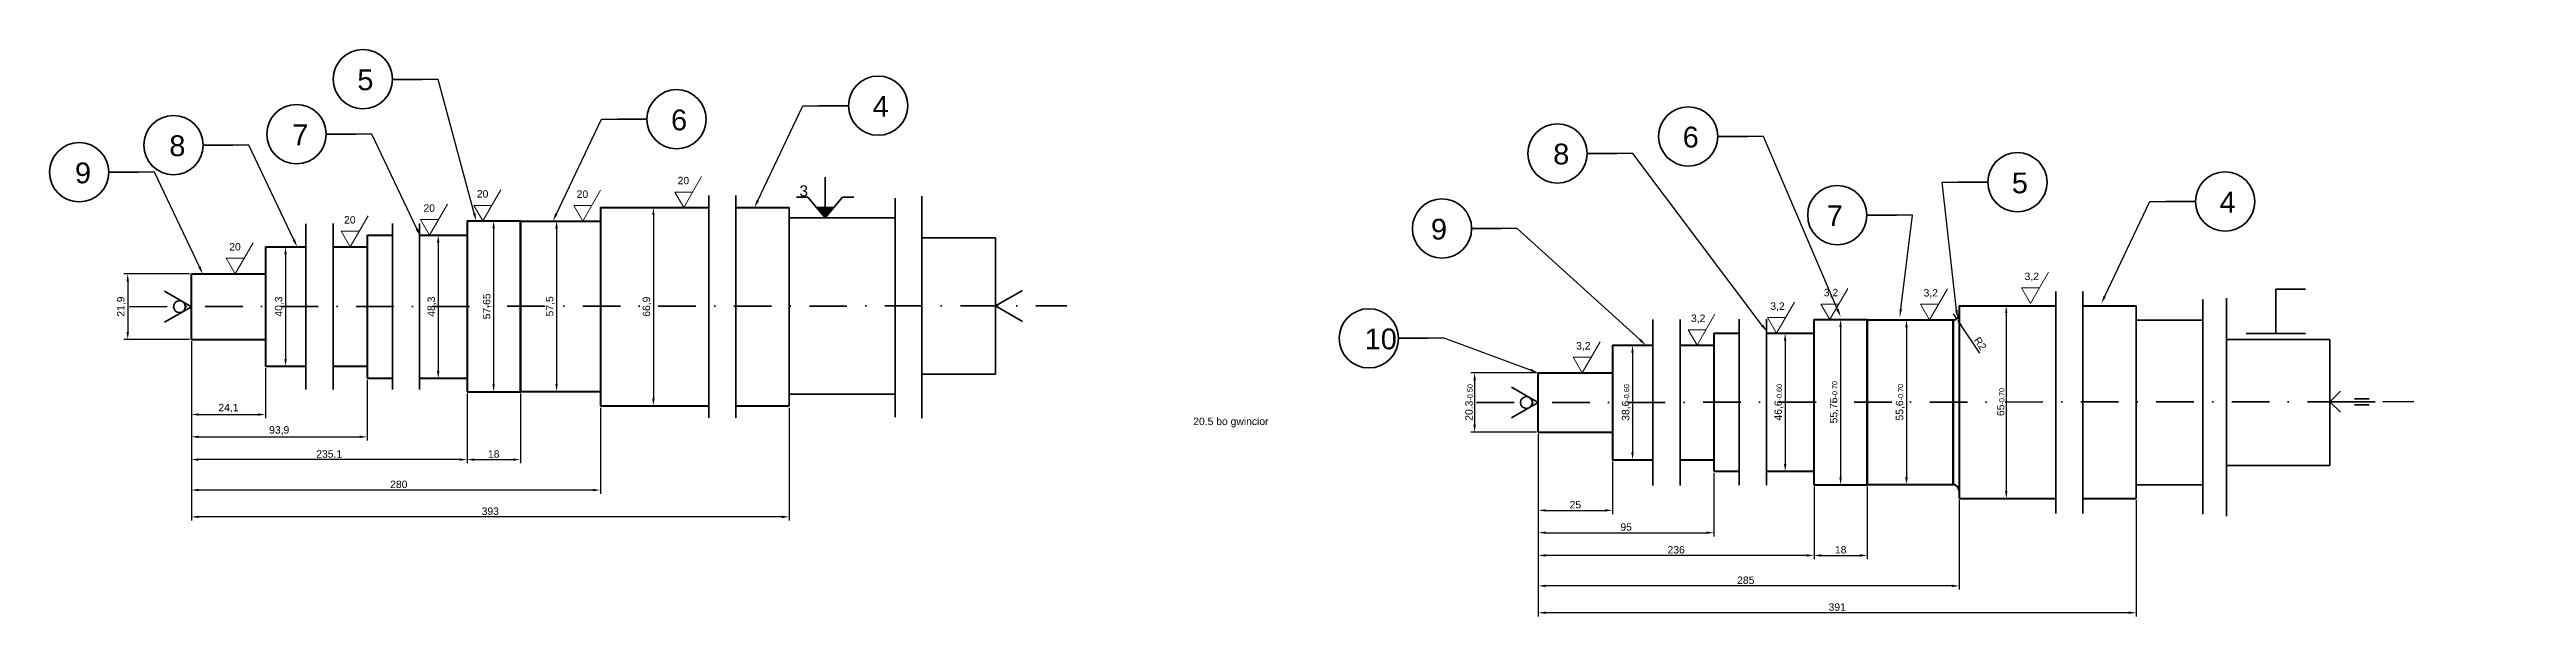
# Model space of a CAD drawing. Header units: millimetres. Extents: x 1335 to 6286, y 608 to 2939.
# Drawn here: x 2939 to 3776, y 2098 to 2289 of the extents above; entities that cross this region are included whole.
import ezdxf
from ezdxf import colors
from ezdxf.entities.mleader import LeaderData, LeaderLine
from ezdxf.math import Vec2, Vec3

# ---------------------------------------------------------------- set-up
doc = ezdxf.new("R2010")
doc.units = ezdxf.units.MM
doc.linetypes.add('DASHDOT', pattern=[25.4, 12.7, -6.35, 0, -6.35])
for name, color, linetype, lineweight in [('01.1 CIĄG. Z PRZERWANIEM', 255, 'Amzigzag', 35), ('01.1 CIĄGŁA CIENKA', 255, 'Continuous', 35), ('01.2 CIĄGŁA GRUBA', 7, 'Continuous', 70), ('04.1 DŁ. K+K CIENKA', 255, 'DASHDOT', 35)]:
    doc.layers.add(name, color=color, linetype=linetype, lineweight=lineweight)
doc.styles.get("Standard").update_dxf_attribs({"font": 'arial.ttf'})
doc.linetypes.add('Amzigzag', pattern='A,0.0001,[136,genltshp.shx,S=0.04,R=0,X=0,Y=0],-11', length=11.0001)
doc.dimstyles.new('ISO-25', dxfattribs={"dimtxt": 2.5, "dimasz": 2.5, "dimexe": 1.25, "dimexo": 0.625, "dimtad": 1, "dimtxsty": 'Standard', "dimcen": 2.5, "dimadec": 0, "dimazin": 0, "dimtfac": 1, "dimtmove": 0, "dimatfit": 3, "dimfxl": 1, "dimarcsym": 0})
doc.dimstyles.new('ISO-25$0', dxfattribs={"dimtxt": 2.5, "dimasz": 2.5, "dimexe": 1.25, "dimexo": 0.625, "dimtad": 1, "dimtxsty": 'Standard', "dimcen": 2.5, "dimadec": 0, "dimazin": 0, "dimtfac": 1, "dimtmove": 0, "dimatfit": 3, "dimfxl": 1, "dimarcsym": 0})

msp = doc.modelspace()

# ---------------------------------------------------------------- texts
at = {"layer": '01.1 CIĄGŁA CIENKA'}
for s, width, gutter_width, insert, char_height, attachment_point in [('5', 6.92921, 1, (3043.321, 2282.641), 7, 1), ('6', 6.92921, 1, (3149.241, 2269.11), 7, 1), ('4', 6.92921, 1, (3217.287, 2273.7), 7, 1), ('8', 6.92921, 1, (2979.84, 2260.41), 7, 1), ('7', 6.92921, 1, (3021.354, 2264.084), 7, 1), ('6', 6.92921, 1, (3490.796, 2263.333), 7, 1), ('9', 6.92921, 1, (2947.977, 2251.225), 7, 1), ('8', 6.92921, 1, (3447.092, 2257.604), 7, 1), ('20', 6.23728, 12.5, (3083.691, 2241.894), 2.5, 1), ('20', 6.23728, 12.5, (3117.379, 2241.819), 2.5, 1), ('20', 6.23728, 12.5, (3151.474, 2246.409), 2.5, 1), ('3', 9.52863, 1, (3192.568, 2243.525), 3.75, 1), ('5', 6.92921, 1, (3601.929, 2247.866), 7, 1), ('4', 6.92921, 1, (3672.051, 2241.357), 7, 1), ('20', 6.23728, 12.5, (3038.842, 2233.152), 2.5, 1), ('20', 6.23728, 12.5, (3065.638, 2237.109), 2.5, 1), ('7', 6.92921, 1, (3544.882, 2236.767), 7, 3), ('9', 6.92921, 1, (3405.801, 2232.245), 7, 1), ('20', 6.23728, 12.5, (3000.069, 2224.037), 2.5, 1), ('3,2', 6.23728, 12.5, (3538.454, 2208.601), 2.5, 1), ('3,2', 6.23728, 12.5, (3572.142, 2208.526), 2.5, 1), ('3,2', 6.23728, 12.5, (3606.238, 2214.066), 2.5, 1), ('3,2', 6.23728, 12.5, (3493.606, 2199.93), 2.5, 1), ('3,2', 6.23728, 12.5, (3520.402, 2204.022), 2.5, 1), ('10', 6.92921, 1, (3383.428, 2195.196), 7, 1), ('3,2', 6.23728, 12.5, (3454.833, 2190.636), 2.5, 1)]:
    msp.add_mtext_dynamic_manual_height_columns(s, width=width, gutter_width=gutter_width, heights=[0], dxfattribs=dict(at, insert=insert, char_height=char_height, attachment_point=attachment_point))
at = {"layer": '01.2 CIĄGŁA GRUBA', "insert": (3325.551, 2165.137), "char_height": 2.5, "attachment_point": 1}
msp.add_mtext_dynamic_manual_height_columns('20.5 bo gwincior', width=77.78853, gutter_width=12.5, heights=[0], dxfattribs=at)

# ---------------------------------------------------------------- blocks, each defined once
blk = doc.blocks.new('*D81')
at = {"layer": '01.1 CIĄGŁA CIENKA', "color": 0, "lineweight": -2, "transparency": 16777216}
for p, q in [((2987.3, 2190.94), (2987.3, 2164.94)), ((3012.31, 2181.86), (3012.31, 2164.94)), ((2989.8, 2166.19), (3009.81, 2166.19))]:
    blk.add_line(p, q, dxfattribs=at)
at = {"layer": '01.1 CIĄGŁA CIENKA', "color": 0, "transparency": 16777216}
for points in [[(2989.8, 2166.61), (2989.8, 2165.78), (2987.3, 2166.19)], [(3009.81, 2166.61), (3009.81, 2165.78), (3012.31, 2166.19)]]:
    blk.add_solid(points, dxfattribs=at)
at = {"layer": 'Defpoints', "color": 0, "transparency": 16777216}
for p in [(2987.3, 2191.57), (3012.31, 2182.48), (3012.31, 2166.19)]:
    blk.add_point(p, dxfattribs=at)
at = {"layer": '01.1 CIĄGŁA CIENKA', "color": 0, "transparency": 16777216, "insert": (2999.8, 2168.32), "char_height": 2.5, "attachment_point": 5}
blk.add_mtext('24,1', dxfattribs=at)
blk = doc.blocks.new('*D82')
at = {"layer": '01.1 CIĄGŁA CIENKA', "color": 0, "lineweight": -2, "transparency": 16777216}
for p, q in [((3018.5, 2222.78), (3017.85, 2222.78)), ((3019.1, 2220.28), (3019.1, 2184.98)), ((3018.5, 2182.48), (3017.85, 2182.48))]:
    blk.add_line(p, q, dxfattribs=at)
at = {"layer": '01.1 CIĄGŁA CIENKA', "color": 0, "transparency": 16777216}
for points in [[(3018.69, 2220.28), (3019.52, 2220.28), (3019.1, 2222.78)], [(3018.69, 2184.98), (3019.52, 2184.98), (3019.1, 2182.48)]]:
    blk.add_solid(points, dxfattribs=at)
at = {"layer": 'Defpoints', "color": 0, "transparency": 16777216}
for p in [(3019.12, 2222.78), (3019.1, 2182.48), (3019.12, 2182.48)]:
    blk.add_point(p, dxfattribs=at)
at = {"layer": '01.1 CIĄGŁA CIENKA', "color": 0, "transparency": 16777216, "insert": (3016.98, 2202.63), "char_height": 2.5, "attachment_point": 5, "rotation": 90}
blk.add_mtext('40,3', dxfattribs=at)
blk = doc.blocks.new('*D83')
at = {"layer": '01.1 CIĄGŁA CIENKA', "color": 0, "lineweight": -2, "transparency": 16777216}
for p, q in [((2987.3, 2190.94), (2987.3, 2157.42)), ((3046.6, 2177.81), (3046.6, 2157.42)), ((2989.8, 2158.67), (3044.1, 2158.67))]:
    blk.add_line(p, q, dxfattribs=at)
at = {"layer": '01.1 CIĄGŁA CIENKA', "color": 0, "transparency": 16777216}
for points in [[(2989.8, 2159.08), (2989.8, 2158.25), (2987.3, 2158.67)], [(3044.1, 2159.08), (3044.1, 2158.25), (3046.6, 2158.67)]]:
    blk.add_solid(points, dxfattribs=at)
at = {"layer": 'Defpoints', "color": 0, "transparency": 16777216}
for p in [(2987.3, 2191.57), (3046.6, 2178.44), (3046.6, 2158.67)]:
    blk.add_point(p, dxfattribs=at)
at = {"layer": '01.1 CIĄGŁA CIENKA', "color": 0, "transparency": 16777216, "insert": (3016.95, 2160.79), "char_height": 2.5, "attachment_point": 5}
blk.add_mtext('93,9', dxfattribs=at)
blk = doc.blocks.new('*D84')
at = {"layer": '01.1 CIĄGŁA CIENKA', "color": 0, "lineweight": -2, "transparency": 16777216}
for p, q in [((3071.12, 2226.74), (3071.89, 2226.74)), ((3070.64, 2224.24), (3070.64, 2180.94)), ((3071.12, 2178.44), (3071.89, 2178.44))]:
    blk.add_line(p, q, dxfattribs=at)
at = {"layer": '01.1 CIĄGŁA CIENKA', "color": 0, "transparency": 16777216}
for points in [[(3070.22, 2224.24), (3071.06, 2224.24), (3070.64, 2226.74)], [(3070.22, 2180.94), (3071.06, 2180.94), (3070.64, 2178.44)]]:
    blk.add_solid(points, dxfattribs=at)
at = {"layer": 'Defpoints', "color": 0, "transparency": 16777216}
for p in [(3070.5, 2226.74), (3070.5, 2178.44), (3070.64, 2178.44)]:
    blk.add_point(p, dxfattribs=at)
at = {"layer": '01.1 CIĄGŁA CIENKA', "color": 0, "transparency": 16777216, "insert": (3068.51, 2202.59), "char_height": 2.5, "attachment_point": 5, "rotation": 90}
blk.add_mtext('48,3', dxfattribs=at)
blk = doc.blocks.new('*D85')
at = {"layer": '01.1 CIĄGŁA CIENKA', "color": 0, "lineweight": -2, "transparency": 16777216}
for p, q in [((2987.28, 2190.94), (2987.28, 2149.73)), ((3080.37, 2173.25), (3080.37, 2149.73)), ((3077.87, 2150.98), (2989.78, 2150.98))]:
    blk.add_line(p, q, dxfattribs=at)
at = {"layer": '01.1 CIĄGŁA CIENKA', "color": 0, "transparency": 16777216}
for points in [[(2989.78, 2151.4), (2989.78, 2150.57), (2987.28, 2150.98)], [(3077.87, 2151.4), (3077.87, 2150.57), (3080.37, 2150.98)]]:
    blk.add_solid(points, dxfattribs=at)
at = {"layer": 'Defpoints', "color": 0, "transparency": 16777216}
for p in [(2987.28, 2191.57), (3080.37, 2173.87), (2987.28, 2150.98)]:
    blk.add_point(p, dxfattribs=at)
at = {"layer": '01.1 CIĄGŁA CIENKA', "color": 0, "transparency": 16777216, "insert": (3033.83, 2152.88), "char_height": 2.5, "attachment_point": 5}
blk.add_mtext('235.1', dxfattribs=at)
blk = doc.blocks.new('*D86')
at = {"layer": '01.1 CIĄGŁA CIENKA', "color": 0, "lineweight": -2, "transparency": 16777216}
for p, q in [((3088.75, 2231.52), (3088.1, 2231.52)), ((3089.35, 2229.02), (3089.35, 2176.37)), ((3088.75, 2173.87), (3088.1, 2173.87))]:
    blk.add_line(p, q, dxfattribs=at)
at = {"layer": '01.1 CIĄGŁA CIENKA', "color": 0, "transparency": 16777216}
for points in [[(3088.93, 2229.02), (3089.76, 2229.02), (3089.35, 2231.52)], [(3088.93, 2176.37), (3089.76, 2176.37), (3089.35, 2173.87)]]:
    blk.add_solid(points, dxfattribs=at)
at = {"layer": 'Defpoints', "color": 0, "transparency": 16777216}
for p in [(3089.37, 2231.52), (3089.35, 2173.87), (3089.37, 2173.87)]:
    blk.add_point(p, dxfattribs=at)
at = {"layer": '01.1 CIĄGŁA CIENKA', "color": 0, "transparency": 16777216, "insert": (3087.22, 2202.7), "char_height": 2.5, "attachment_point": 5, "rotation": 90}
blk.add_mtext('57,65', dxfattribs=at)
blk = doc.blocks.new('*D87')
at = {"layer": '01.1 CIĄGŁA CIENKA', "color": 0, "lineweight": -2, "transparency": 16777216}
for p, q in [((3111.25, 2231.45), (3109.35, 2231.45)), ((3110.6, 2228.95), (3110.6, 2176.45)), ((3111.25, 2173.95), (3109.35, 2173.95))]:
    blk.add_line(p, q, dxfattribs=at)
at = {"layer": '01.1 CIĄGŁA CIENKA', "color": 0, "transparency": 16777216}
for points in [[(3110.19, 2228.95), (3111.02, 2228.95), (3110.6, 2231.45)], [(3110.19, 2176.45), (3111.02, 2176.45), (3110.6, 2173.95)]]:
    blk.add_solid(points, dxfattribs=at)
at = {"layer": 'Defpoints', "color": 0, "transparency": 16777216}
for p in [(3111.87, 2231.45), (3110.6, 2173.95), (3111.87, 2173.95)]:
    blk.add_point(p, dxfattribs=at)
at = {"layer": '01.1 CIĄGŁA CIENKA', "color": 0, "transparency": 16777216, "insert": (3108.48, 2202.7), "char_height": 2.5, "attachment_point": 5, "rotation": 90}
blk.add_mtext('57,5', dxfattribs=at)
blk = doc.blocks.new('*D88')
at = {"layer": '01.1 CIĄGŁA CIENKA', "color": 0, "lineweight": -2, "transparency": 16777216}
for p, q in [((2987.3, 2173.55), (2987.3, 2139.46)), ((3125.37, 2168.51), (3125.37, 2139.46)), ((3122.87, 2140.71), (2989.8, 2140.71))]:
    blk.add_line(p, q, dxfattribs=at)
at = {"layer": '01.1 CIĄGŁA CIENKA', "color": 0, "transparency": 16777216}
for points in [[(2989.8, 2141.13), (2989.8, 2140.3), (2987.3, 2140.71)], [(3122.87, 2141.13), (3122.87, 2140.3), (3125.37, 2140.71)]]:
    blk.add_solid(points, dxfattribs=at)
at = {"layer": 'Defpoints', "color": 0, "transparency": 16777216}
for p in [(2987.3, 2174.18), (3125.37, 2169.14), (2987.3, 2140.71)]:
    blk.add_point(p, dxfattribs=at)
at = {"layer": '01.1 CIĄGŁA CIENKA', "color": 0, "transparency": 16777216, "insert": (3057.33, 2142.62), "char_height": 2.5, "attachment_point": 5}
blk.add_mtext('280', dxfattribs=at)
blk = doc.blocks.new('*D89')
at = {"layer": '01.1 CIĄGŁA CIENKA', "color": 0, "lineweight": -2, "transparency": 16777216}
for p, q in [((3143.05, 2236.04), (3142.03, 2236.04)), ((3143.28, 2233.54), (3143.28, 2171.64)), ((3143.05, 2169.14), (3142.03, 2169.14))]:
    blk.add_line(p, q, dxfattribs=at)
at = {"layer": '01.1 CIĄGŁA CIENKA', "color": 0, "transparency": 16777216}
for points in [[(3142.87, 2233.54), (3143.7, 2233.54), (3143.28, 2236.04)], [(3142.87, 2171.64), (3143.7, 2171.64), (3143.28, 2169.14)]]:
    blk.add_solid(points, dxfattribs=at)
at = {"layer": 'Defpoints', "color": 0, "transparency": 16777216}
for p in [(3143.68, 2236.04), (3143.28, 2169.14), (3143.68, 2169.14)]:
    blk.add_point(p, dxfattribs=at)
at = {"layer": '01.1 CIĄGŁA CIENKA', "color": 0, "transparency": 16777216, "insert": (3141.16, 2202.59), "char_height": 2.5, "attachment_point": 5, "rotation": 90}
blk.add_mtext('66,9', dxfattribs=at)
blk = doc.blocks.new('*D90')
at = {"layer": '01.1 CIĄGŁA CIENKA', "color": 0, "lineweight": -2, "transparency": 16777216}
for p, q in [((2987.28, 2168.51), (2987.28, 2130.41)), ((3189.14, 2168.51), (3189.14, 2130.41)), ((3186.64, 2131.66), (2989.78, 2131.66))]:
    blk.add_line(p, q, dxfattribs=at)
at = {"layer": '01.1 CIĄGŁA CIENKA', "color": 0, "transparency": 16777216}
for points in [[(2989.78, 2132.07), (2989.78, 2131.24), (2987.28, 2131.66)], [(3186.64, 2132.07), (3186.64, 2131.24), (3189.14, 2131.66)]]:
    blk.add_solid(points, dxfattribs=at)
at = {"layer": 'Defpoints', "color": 0, "transparency": 16777216}
for p in [(2987.28, 2169.14), (3189.14, 2169.14), (2987.28, 2131.66)]:
    blk.add_point(p, dxfattribs=at)
at = {"layer": '01.1 CIĄGŁA CIENKA', "color": 0, "transparency": 16777216, "insert": (3088.21, 2133.56), "char_height": 2.5, "attachment_point": 5}
blk.add_mtext('393', dxfattribs=at)
blk = doc.blocks.new('*D91')
at = {"layer": '01.1 CIĄGŁA CIENKA', "color": 0, "lineweight": -2, "transparency": 16777216}
for p, q in [((3080.37, 2173.25), (3080.37, 2149.73)), ((3098.37, 2173.32), (3098.37, 2149.73)), ((3082.87, 2150.98), (3095.87, 2150.98))]:
    blk.add_line(p, q, dxfattribs=at)
at = {"layer": '01.1 CIĄGŁA CIENKA', "color": 0, "transparency": 16777216}
for points in [[(3082.87, 2151.4), (3082.87, 2150.57), (3080.37, 2150.98)], [(3095.87, 2151.4), (3095.87, 2150.57), (3098.37, 2150.98)]]:
    blk.add_solid(points, dxfattribs=at)
at = {"layer": 'Defpoints', "color": 0, "transparency": 16777216}
for p in [(3080.37, 2173.87), (3098.37, 2173.95), (3098.37, 2150.98)]:
    blk.add_point(p, dxfattribs=at)
at = {"layer": '01.1 CIĄGŁA CIENKA', "color": 0, "transparency": 16777216, "insert": (3089.37, 2152.88), "char_height": 2.5, "attachment_point": 5}
blk.add_mtext('18', dxfattribs=at)
blk = doc.blocks.new('*D92')
at = {"layer": '01.1 CIĄGŁA CIENKA', "color": 0, "lineweight": -2, "transparency": 16777216}
for p, q in [((2986.67, 2213.7), (2964.54, 2213.7)), ((2965.79, 2211.2), (2965.79, 2194.07)), ((2986.67, 2191.57), (2964.54, 2191.57))]:
    blk.add_line(p, q, dxfattribs=at)
at = {"layer": '01.1 CIĄGŁA CIENKA', "color": 0, "transparency": 16777216}
for points in [[(2965.38, 2211.2), (2966.21, 2211.2), (2965.79, 2213.7)], [(2965.38, 2194.07), (2966.21, 2194.07), (2965.79, 2191.57)]]:
    blk.add_solid(points, dxfattribs=at)
at = {"layer": 'Defpoints', "color": 0, "transparency": 16777216}
for p in [(2987.3, 2213.7), (2965.79, 2191.57), (2987.3, 2191.57)]:
    blk.add_point(p, dxfattribs=at)
at = {"layer": '01.1 CIĄGŁA CIENKA', "color": 0, "transparency": 16777216, "insert": (2963.67, 2202.63), "char_height": 2.5, "attachment_point": 5, "rotation": 90}
blk.add_mtext('21,9', dxfattribs=at)
blk = doc.blocks.new('*D99')
at = {"layer": '01.1 CIĄGŁA CIENKA', "color": 0, "lineweight": -2, "transparency": 16777216}
for p, q in [((3442.06, 2158.6), (3442.06, 2132.6)), ((3467.07, 2150.34), (3467.07, 2132.6)), ((3444.56, 2133.85), (3464.57, 2133.85))]:
    blk.add_line(p, q, dxfattribs=at)
at = {"layer": '01.1 CIĄGŁA CIENKA', "color": 0, "transparency": 16777216}
for points in [[(3444.56, 2134.27), (3444.56, 2133.43), (3442.06, 2133.85)], [(3464.57, 2134.27), (3464.57, 2133.43), (3467.07, 2133.85)]]:
    blk.add_solid(points, dxfattribs=at)
at = {"layer": 'Defpoints', "color": 0, "transparency": 16777216}
for p in [(3442.06, 2159.22), (3467.07, 2150.96), (3467.07, 2133.85)]:
    blk.add_point(p, dxfattribs=at)
at = {"layer": '01.1 CIĄGŁA CIENKA', "color": 0, "transparency": 16777216, "insert": (3454.56, 2135.75), "char_height": 2.5, "attachment_point": 5}
blk.add_mtext('25', dxfattribs=at)
blk = doc.blocks.new('*D103')
at = {"layer": '01.1 CIĄGŁA CIENKA', "color": 0, "lineweight": -2, "transparency": 16777216}
for p, q in [((3473.26, 2189.56), (3472.62, 2189.56)), ((3473.87, 2187.06), (3473.87, 2153.46)), ((3473.26, 2150.96), (3472.62, 2150.96))]:
    blk.add_line(p, q, dxfattribs=at)
at = {"layer": '01.1 CIĄGŁA CIENKA', "color": 0, "transparency": 16777216}
for points in [[(3473.45, 2187.06), (3474.28, 2187.06), (3473.87, 2189.56)], [(3473.45, 2153.46), (3474.28, 2153.46), (3473.87, 2150.96)]]:
    blk.add_solid(points, dxfattribs=at)
at = {"layer": 'Defpoints', "color": 0, "transparency": 16777216}
for p in [(3473.89, 2189.56), (3473.87, 2150.96), (3473.89, 2150.96)]:
    blk.add_point(p, dxfattribs=at)
at = {"layer": '01.1 CIĄGŁA CIENKA', "color": 0, "transparency": 16777216, "insert": (3471.74, 2170.26), "char_height": 2.5, "attachment_point": 5, "rotation": 90}
blk.add_mtext('38,6{\\H0.7x;\\S^ -0.60;}', dxfattribs=at)
blk = doc.blocks.new('*D100')
at = {"layer": '01.1 CIĄGŁA CIENKA', "color": 0, "lineweight": -2, "transparency": 16777216}
for p, q in [((3442.06, 2158.6), (3442.06, 2125.07)), ((3501.36, 2146.43), (3501.36, 2125.07)), ((3444.56, 2126.32), (3498.86, 2126.32))]:
    blk.add_line(p, q, dxfattribs=at)
at = {"layer": '01.1 CIĄGŁA CIENKA', "color": 0, "transparency": 16777216}
for points in [[(3444.56, 2126.74), (3444.56, 2125.91), (3442.06, 2126.32)], [(3498.86, 2126.74), (3498.86, 2125.91), (3501.36, 2126.32)]]:
    blk.add_solid(points, dxfattribs=at)
at = {"layer": 'Defpoints', "color": 0, "transparency": 16777216}
for p in [(3442.06, 2159.22), (3501.36, 2147.05), (3501.36, 2126.32)]:
    blk.add_point(p, dxfattribs=at)
at = {"layer": '01.1 CIĄGŁA CIENKA', "color": 0, "transparency": 16777216, "insert": (3471.71, 2128.22), "char_height": 2.5, "attachment_point": 5}
blk.add_mtext('95', dxfattribs=at)
blk = doc.blocks.new('*D104')
at = {"layer": '01.1 CIĄGŁA CIENKA', "color": 0, "lineweight": -2, "transparency": 16777216}
for p, q in [((3525.4, 2191.15), (3525.4, 2149.55)), ((3525.89, 2193.65), (3526.65, 2193.65)), ((3525.89, 2147.05), (3526.65, 2147.05))]:
    blk.add_line(p, q, dxfattribs=at)
at = {"layer": '01.1 CIĄGŁA CIENKA', "color": 0, "transparency": 16777216}
for points in [[(3524.99, 2191.15), (3525.82, 2191.15), (3525.4, 2193.65)], [(3524.99, 2149.55), (3525.82, 2149.55), (3525.4, 2147.05)]]:
    blk.add_solid(points, dxfattribs=at)
at = {"layer": 'Defpoints', "color": 0, "transparency": 16777216}
for p in [(3525.26, 2193.65), (3525.26, 2147.05), (3525.4, 2147.05)]:
    blk.add_point(p, dxfattribs=at)
at = {"layer": '01.1 CIĄGŁA CIENKA', "color": 0, "transparency": 16777216, "insert": (3523.27, 2170.35), "char_height": 2.5, "attachment_point": 5, "rotation": 90}
blk.add_mtext('46,6{\\H0.7x;\\S^ -0.60;}', dxfattribs=at)
blk = doc.blocks.new('*D101')
at = {"layer": '01.1 CIĄGŁA CIENKA', "color": 0, "lineweight": -2, "transparency": 16777216}
for p, q in [((3442.06, 2159.64), (3442.06, 2117.39)), ((3535.14, 2140.91), (3535.14, 2117.39)), ((3532.64, 2118.64), (3444.56, 2118.64))]:
    blk.add_line(p, q, dxfattribs=at)
at = {"layer": '01.1 CIĄGŁA CIENKA', "color": 0, "transparency": 16777216}
for points in [[(3444.56, 2119.06), (3444.56, 2118.22), (3442.06, 2118.64)], [(3532.64, 2119.06), (3532.64, 2118.22), (3535.14, 2118.64)]]:
    blk.add_solid(points, dxfattribs=at)
at = {"layer": 'Defpoints', "color": 0, "transparency": 16777216}
for p in [(3442.06, 2160.27), (3535.14, 2141.53), (3442.06, 2118.64)]:
    blk.add_point(p, dxfattribs=at)
at = {"layer": '01.1 CIĄGŁA CIENKA', "color": 0, "transparency": 16777216, "insert": (3488.59, 2120.54), "char_height": 2.5, "attachment_point": 5}
blk.add_mtext('236', dxfattribs=at)
blk = doc.blocks.new('*D105')
at = {"layer": '01.1 CIĄGŁA CIENKA', "color": 0, "lineweight": -2, "transparency": 16777216}
for p, q in [((3543.51, 2198.23), (3542.86, 2198.23)), ((3544.11, 2195.73), (3544.11, 2144.98)), ((3543.51, 2142.48), (3542.86, 2142.48))]:
    blk.add_line(p, q, dxfattribs=at)
at = {"layer": '01.1 CIĄGŁA CIENKA', "color": 0, "transparency": 16777216}
for points in [[(3543.69, 2195.73), (3544.53, 2195.73), (3544.11, 2198.23)], [(3543.69, 2144.98), (3544.53, 2144.98), (3544.11, 2142.48)]]:
    blk.add_solid(points, dxfattribs=at)
at = {"layer": 'Defpoints', "color": 0, "transparency": 16777216}
for p in [(3544.14, 2198.23), (3544.11, 2142.48), (3544.14, 2142.48)]:
    blk.add_point(p, dxfattribs=at)
at = {"layer": '01.1 CIĄGŁA CIENKA', "color": 0, "transparency": 16777216, "insert": (3541.99, 2170.36), "char_height": 2.5, "attachment_point": 5, "rotation": 90}
blk.add_mtext('55,75{\\A1;\\H0.7x;\\S^ -0.70;}', dxfattribs=at)
blk = doc.blocks.new('*D106')
at = {"layer": '01.1 CIĄGŁA CIENKA', "color": 0, "lineweight": -2, "transparency": 16777216}
for p, q in [((3567.01, 2198.16), (3565.12, 2198.16)), ((3566.37, 2195.66), (3566.37, 2145.06)), ((3567.01, 2142.56), (3565.12, 2142.56))]:
    blk.add_line(p, q, dxfattribs=at)
at = {"layer": '01.1 CIĄGŁA CIENKA', "color": 0, "transparency": 16777216}
for points in [[(3565.95, 2195.66), (3566.78, 2195.66), (3566.37, 2198.16)], [(3565.95, 2145.06), (3566.78, 2145.06), (3566.37, 2142.56)]]:
    blk.add_solid(points, dxfattribs=at)
at = {"layer": 'Defpoints', "color": 0, "transparency": 16777216}
for p in [(3567.64, 2198.16), (3566.37, 2142.56), (3567.64, 2142.56)]:
    blk.add_point(p, dxfattribs=at)
at = {"layer": '01.1 CIĄGŁA CIENKA', "color": 0, "transparency": 16777216, "insert": (3564.24, 2170.36), "char_height": 2.5, "attachment_point": 5, "rotation": 90}
blk.add_mtext('55,6{\\A1;\\H0.7x;\\S^ -0.70;}', dxfattribs=at)
blk = doc.blocks.new('*D102')
at = {"layer": '01.1 CIĄGŁA CIENKA', "color": 0, "lineweight": -2, "transparency": 16777216}
for p, q in [((3442.06, 2141.21), (3442.06, 2107.12)), ((3584.14, 2137.29), (3584.14, 2107.12)), ((3581.64, 2108.37), (3444.56, 2108.37))]:
    blk.add_line(p, q, dxfattribs=at)
at = {"layer": '01.1 CIĄGŁA CIENKA', "color": 0, "transparency": 16777216}
for points in [[(3444.56, 2108.79), (3444.56, 2107.95), (3442.06, 2108.37)], [(3581.64, 2108.79), (3581.64, 2107.95), (3584.14, 2108.37)]]:
    blk.add_solid(points, dxfattribs=at)
at = {"layer": 'Defpoints', "color": 0, "transparency": 16777216}
for p in [(3442.06, 2141.84), (3584.14, 2137.91), (3442.06, 2108.37)]:
    blk.add_point(p, dxfattribs=at)
at = {"layer": '01.1 CIĄGŁA CIENKA', "color": 0, "transparency": 16777216, "insert": (3512.1, 2110.27), "char_height": 2.5, "attachment_point": 5}
blk.add_mtext('285', dxfattribs=at)
blk = doc.blocks.new('*D107')
at = {"layer": '01.1 CIĄGŁA CIENKA', "color": 0, "lineweight": -2, "transparency": 16777216}
for p, q in [((3599.81, 2202.91), (3598.8, 2202.91)), ((3600.05, 2200.41), (3600.05, 2140.41)), ((3599.81, 2137.91), (3598.8, 2137.91))]:
    blk.add_line(p, q, dxfattribs=at)
at = {"layer": '01.1 CIĄGŁA CIENKA', "color": 0, "transparency": 16777216}
for points in [[(3599.63, 2200.41), (3600.46, 2200.41), (3600.05, 2202.91)], [(3599.63, 2140.41), (3600.46, 2140.41), (3600.05, 2137.91)]]:
    blk.add_solid(points, dxfattribs=at)
at = {"layer": 'Defpoints', "color": 0, "transparency": 16777216}
for p in [(3600.44, 2202.91), (3600.05, 2137.91), (3600.44, 2137.91)]:
    blk.add_point(p, dxfattribs=at)
at = {"layer": '01.1 CIĄGŁA CIENKA', "color": 0, "transparency": 16777216, "insert": (3598.15, 2170.41), "char_height": 2.5, "attachment_point": 5, "rotation": 90}
blk.add_mtext('65{\\A1;\\H0.7x;\\S^ -0.70;}', dxfattribs=at)
blk = doc.blocks.new('*D108')
at = {"layer": '01.1 CIĄGŁA CIENKA', "color": 0, "lineweight": -2, "transparency": 16777216}
for p, q in [((3442.04, 2136.17), (3442.04, 2098.06)), ((3643.9, 2137.29), (3643.9, 2098.06)), ((3641.4, 2099.31), (3444.54, 2099.31))]:
    blk.add_line(p, q, dxfattribs=at)
at = {"layer": '01.1 CIĄGŁA CIENKA', "color": 0, "transparency": 16777216}
for points in [[(3444.54, 2099.73), (3444.54, 2098.9), (3442.04, 2099.31)], [(3641.4, 2099.73), (3641.4, 2098.9), (3643.9, 2099.31)]]:
    blk.add_solid(points, dxfattribs=at)
at = {"layer": 'Defpoints', "color": 0, "transparency": 16777216}
for p in [(3442.04, 2136.8), (3643.9, 2137.91), (3442.04, 2099.31)]:
    blk.add_point(p, dxfattribs=at)
at = {"layer": '01.1 CIĄGŁA CIENKA', "color": 0, "transparency": 16777216, "insert": (3542.97, 2101.21), "char_height": 2.5, "attachment_point": 5}
blk.add_mtext('391', dxfattribs=at)
blk = doc.blocks.new('*D109')
at = {"layer": '01.1 CIĄGŁA CIENKA', "color": 0, "lineweight": -2, "transparency": 16777216}
for p, q in [((3535.14, 2141.86), (3535.14, 2117.39)), ((3553.14, 2141.93), (3553.14, 2117.39)), ((3537.64, 2118.64), (3550.64, 2118.64))]:
    blk.add_line(p, q, dxfattribs=at)
at = {"layer": '01.1 CIĄGŁA CIENKA', "color": 0, "transparency": 16777216}
for points in [[(3537.64, 2119.06), (3537.64, 2118.22), (3535.14, 2118.64)], [(3550.64, 2119.06), (3550.64, 2118.22), (3553.14, 2118.64)]]:
    blk.add_solid(points, dxfattribs=at)
at = {"layer": 'Defpoints', "color": 0, "transparency": 16777216}
for p in [(3535.14, 2142.48), (3553.14, 2142.56), (3553.14, 2118.64)]:
    blk.add_point(p, dxfattribs=at)
at = {"layer": '01.1 CIĄGŁA CIENKA', "color": 0, "transparency": 16777216, "insert": (3544.14, 2120.54), "char_height": 2.5, "attachment_point": 5}
blk.add_mtext('18', dxfattribs=at)
blk = doc.blocks.new('*D110')
at = {"layer": '01.1 CIĄGŁA CIENKA', "color": 0, "lineweight": -2, "transparency": 16777216}
for p, q in [((3441.43, 2180.27), (3419.31, 2180.27)), ((3420.56, 2177.77), (3420.56, 2162.77)), ((3441.43, 2160.27), (3419.31, 2160.27))]:
    blk.add_line(p, q, dxfattribs=at)
at = {"layer": '01.1 CIĄGŁA CIENKA', "color": 0, "transparency": 16777216}
for points in [[(3420.14, 2177.77), (3420.97, 2177.77), (3420.56, 2180.27)], [(3420.14, 2162.77), (3420.97, 2162.77), (3420.56, 2160.27)]]:
    blk.add_solid(points, dxfattribs=at)
at = {"layer": 'Defpoints', "color": 0, "transparency": 16777216}
for p in [(3442.06, 2180.27), (3420.56, 2160.27), (3442.06, 2160.27)]:
    blk.add_point(p, dxfattribs=at)
at = {"layer": '01.1 CIĄGŁA CIENKA', "color": 0, "transparency": 16777216, "insert": (3418.66, 2170.27), "char_height": 2.5, "attachment_point": 5, "rotation": 90}
blk.add_mtext('20.3{\\H0.7x;\\S^ -0.50;}', dxfattribs=at)
blk = doc.blocks.new('*D147')
at = {"layer": '01.1 CIĄGŁA CIENKA', "color": 0, "lineweight": -2, "transparency": 16777216}
for p, q in [((3582.15, 2200.14), (3583.27, 2198.5)), ((3591.18, 2186.93), (3584.68, 2196.44))]:
    blk.add_line(p, q, dxfattribs=at)
at = {"layer": '01.1 CIĄGŁA CIENKA', "color": 0, "transparency": 16777216}
blk.add_solid([(3585.03, 2196.67), (3584.34, 2196.2), (3583.27, 2198.5)], dxfattribs=at)
at = {"layer": 'Defpoints', "color": 0, "transparency": 16777216}
for p in [(3582.15, 2200.14), (3583.27, 2198.5)]:
    blk.add_point(p, dxfattribs=at)
at = {"layer": '01.1 CIĄGŁA CIENKA', "color": 0, "transparency": 16777216, "insert": (3591.25, 2190.16), "char_height": 2.5, "attachment_point": 5, "rotation": 304.35638}
blk.add_mtext('R2', dxfattribs=at)

# ---------------------------------------------------------------- dimensions: what is measured, and where the dimension line sits
at = {"layer": '01.1 CIĄGŁA CIENKA'}
for base, p1, p2, picture, middle in [((3143.284, 2169.139), (3143.676, 2236.039), (3143.676, 2169.139), '*D89', (3141.156, 2202.589)), ((3070.639, 2178.439), (3070.498, 2226.739), (3070.498, 2178.439), '*D84', (3068.511, 2202.589)), ((3089.347, 2173.874), (3089.374, 2231.524), (3089.374, 2173.874), '*D86', (3087.219, 2202.699)), ((3110.602, 2173.949), (3111.874, 2231.449), (3111.874, 2173.949), '*D87', (3108.48, 2202.699)), ((3019.103, 2182.482), (3019.122, 2222.782), (3019.122, 2182.482), '*D82', (3016.976, 2202.632))]:
    dim = msp.add_linear_dim(base=base, p1=p1, p2=p2, angle=90, dimstyle='ISO-25$0', dxfattribs=at)
    dim.commit()
    dim.dimension.update_dxf_attribs({"geometry": picture, "text_midpoint": middle})
for base, p1, p2, text, picture, middle in [((2965.795, 2191.568), (2987.296, 2213.697), (2987.296, 2191.568), '21,9', '*D92', (2963.667, 2202.632)), ((3600.047, 2137.91), (3600.439, 2202.91), (3600.439, 2137.91), '65{\\A1;\\H0.7x;\\S^ -0.70;}', '*D107', (3598.146, 2170.41)), ((3525.402, 2147.052), (3525.261, 2193.652), (3525.261, 2147.052), '46,6{\\H0.7x;\\S^ -0.60;}', '*D104', (3523.275, 2170.352)), ((3544.11, 2142.481), (3544.137, 2198.231), (3544.137, 2142.481), '55,75{\\A1;\\H0.7x;\\S^ -0.70;}', '*D105', (3541.988, 2170.356)), ((3566.365, 2142.556), (3567.637, 2198.156), (3567.637, 2142.556), '<>{\\A1;\\H0.7x;\\S^ -0.70;}', '*D106', (3564.238, 2170.356)), ((3473.867, 2150.96), (3473.886, 2189.56), (3473.886, 2150.96), '38,6{\\H0.7x;\\S^ -0.60;}', '*D103', (3471.739, 2170.26)), ((3420.558, 2160.266), (3442.06, 2180.266), (3442.06, 2160.266), '20.3{\\H0.7x;\\S^ -0.50;}', '*D110', (3418.656, 2170.266))]:
    dim = msp.add_linear_dim(base=base, p1=p1, p2=p2, angle=90, text=text, dimstyle='ISO-25$0', dxfattribs=at)
    dim.commit()
    dim.dimension.update_dxf_attribs({"geometry": picture, "text_midpoint": middle})
dim = msp.add_radius_dim(center=(3582.152, 2200.141), mpoint=(3583.272, 2198.502), text='R2', dimstyle='ISO-25', dxfattribs=at)
dim.commit()
dim.dimension.update_dxf_attribs({"geometry": '*D147', "text_midpoint": (3589.698, 2189.102), "dimtype": 164})
for base, p1, p2, text, picture, middle in [((2987.279, 2150.982), (3080.374, 2173.874), (2987.279, 2191.568), '235.1', '*D85', (3033.826, 2150.982)), ((3012.306, 2166.194), (2987.296, 2191.568), (3012.306, 2182.482), '24,1', '*D81', (2999.801, 2166.194)), ((3046.597, 2158.667), (2987.296, 2191.568), (3046.597, 2178.439), '93,9', '*D83', (3016.947, 2158.667)), ((2987.279, 2131.655), (3189.141, 2169.139), (2987.279, 2169.139), '393', '*D90', (3088.21, 2131.655)), ((2987.296, 2140.715), (3125.374, 2169.139), (2987.296, 2174.18), '280', '*D88', (3057.335, 2140.715)), ((3442.06, 2118.639), (3535.137, 2141.531), (3442.06, 2160.266), '236', '*D101', (3488.59, 2118.639)), ((3467.069, 2133.851), (3442.06, 2159.224), (3467.069, 2150.96), '25', '*D99', (3454.564, 2133.851)), ((3501.361, 2126.323), (3442.06, 2159.224), (3501.361, 2147.052), '95', '*D100', (3471.71, 2126.323)), ((3442.06, 2108.371), (3584.137, 2137.91), (3442.06, 2141.836), '285', '*D102', (3512.098, 2108.371)), ((3442.043, 2099.312), (3643.905, 2137.91), (3442.043, 2136.796), '391', '*D108', (3542.974, 2099.312))]:
    dim = msp.add_linear_dim(base=base, p1=p1, p2=p2, text=text, dimstyle='ISO-25$0', dxfattribs=at)
    dim.commit()
    dim.dimension.update_dxf_attribs({"geometry": picture, "text_midpoint": middle, "dimtype": 160})
for base, p1, p2, picture, middle in [((3098.374, 2150.982), (3080.374, 2173.874), (3098.374, 2173.949), '*D91', (3089.374, 2152.884)), ((3553.137, 2118.639), (3535.137, 2142.481), (3553.137, 2142.556), '*D109', (3544.137, 2120.54))]:
    dim = msp.add_linear_dim(base=base, p1=p1, p2=p2, dimstyle='ISO-25$0', dxfattribs=at)
    dim.commit()
    dim.dimension.update_dxf_attribs({"geometry": picture, "text_midpoint": middle})

# ---------------------------------------------------------------- hatches: boundary and pattern name
at = {"layer": '01.1 CIĄGŁA CIENKA'}
h = msp.add_hatch(dxfattribs=at)
h.set_pattern_fill('ANSI31', color=256)
edge = h.paths.add_edge_path(flags=17)
edge.add_arc((3735.131, 2262.748), 5, 7.824949, 59.40039)
edge.add_line((3737.676, 2267.052), (3725.085, 2272.924))
edge.add_line((3725.085, 2272.924), (3699.476, 2272.924))
edge.add_spline(control_points=[(3699.476, 2272.924), (3695.852, 2256.767), (3688, 2227.34), (3714.829, 2214.588), (3746.893, 2213.28), (3775.685, 2229.302), (3772.807, 2248.924)], knot_values=[0, 0, 0, 0, 1, 2, 3, 4, 4, 4, 4], degree=3, periodic=0)
edge.add_line((3772.807, 2248.924), (3742.085, 2248.924))
edge.add_arc((3742.085, 2250.924), 2, 180, 270, ccw=False)
edge.add_line((3740.085, 2250.924), (3740.085, 2263.429))
edge = h.paths.add_edge_path(flags=17)
edge.add_spline(control_points=[(3699.476, 2272.924), (3695.852, 2256.767), (3688, 2227.34), (3714.829, 2214.588), (3746.893, 2213.28), (3775.685, 2229.302), (3772.807, 2248.924)], knot_values=[0, 0, 0, 0, 1, 2, 3, 4, 4, 4, 4], degree=3, periodic=0)
edge.add_line((3772.807, 2248.924), (3742.085, 2248.924))
edge.add_arc((3742.085, 2250.924), 2, 180, 270, ccw=False)
edge.add_line((3740.085, 2250.924), (3740.085, 2263.429))
edge.add_arc((3735.131, 2262.748), 5, 7.824949, 59.40039)
edge.add_line((3737.676, 2267.052), (3725.085, 2272.924))
edge.add_line((3725.085, 2272.924), (3699.476, 2272.924))
h = msp.add_hatch(color=256, dxfattribs=at)
h.dxf.hatch_style = 1
h.paths.add_polyline_path([(3204.211, 2236.072), (3201.27, 2236.072), (3201.27, 2232.566)])
h.paths.add_polyline_path([(3201.27, 2236.072), (3198.329, 2236.072), (3201.27, 2232.566)])

# ---------------------------------------------------------------- linework, layer by layer
at = {"layer": '01.1 CIĄG. Z PRZERWANIEM'}
for p, q in [((3161.977, 2165.107), (3161.977, 2240.089)), ((3171.141, 2240.089), (3171.141, 2165.107)), ((3224.883, 2165.351), (3224.883, 2239.261)), ((3233.878, 2239.927), (3233.878, 2165.018)), ((3025.938, 2174.603), (3025.938, 2230.603)), ((3035.161, 2230.613), (3035.161, 2174.613)), ((3055.145, 2174.672), (3055.145, 2230.672)), ((3064.309, 2230.672), (3064.309, 2174.672)), ((3616.741, 2132.764), (3616.741, 2207.746)), ((3625.905, 2207.746), (3625.905, 2132.764)), ((3666.451, 2132.556), (3666.451, 2204.97)), ((3674.362, 2205.478), (3674.362, 2131.922)), ((3480.702, 2142.26), (3480.702, 2198.26)), ((3489.925, 2198.27), (3489.925, 2142.27)), ((3509.909, 2142.329), (3509.909, 2198.329)), ((3519.073, 2198.329), (3519.073, 2142.329))]:
    msp.add_line(p, q, dxfattribs=at)
at = {"layer": '01.1 CIĄGŁA CIENKA'}
for p, q in [((3055.202, 2279.28), (3065.202, 2279.28)), ((3199.168, 2270.415), (3209.168, 2270.415)), ((3042.78, 2260.798), (3032.78, 2260.798)), ((3131.122, 2265.825), (3141.122, 2265.825)), ((3502.677, 2259.972), (3512.677, 2259.972)), ((3001.267, 2257.124), (2991.267, 2257.124)), ((3468.518, 2254.319), (3458.518, 2254.319)), ((2969.404, 2247.939), (2959.404, 2247.939)), ((3201.27, 2232.566), (3201.27, 2246.329)), ((3583.81, 2244.581), (3593.81, 2244.581)), ((3189.141, 2236.039), (3189.141, 2202.589)), ((3191.637, 2239.577), (3195.387, 2239.577)), ((3195.387, 2239.577), (3201.27, 2232.566)), ((3204.211, 2236.072), (3198.329, 2236.072)), ((3207.153, 2239.577), (3201.27, 2232.566)), ((3210.903, 2239.577), (3207.153, 2239.577)), ((3563.001, 2233.481), (3553.001, 2233.481)), ((3653.932, 2238.072), (3663.932, 2238.072)), ((3224.883, 2232.566), (3189.141, 2232.566)), ((3258.832, 2225.827), (3233.878, 2225.827)), ((3258.832, 2202.827), (3258.832, 2225.827)), ((3429.539, 2228.959), (3419.539, 2228.959)), ((2987.279, 2202.589), (2978.253, 2207.801)), ((3258.832, 2202.827), (3267.859, 2208.039)), ((3691.089, 2193.546), (3691.089, 2208.546)), ((3691.089, 2208.546), (3701.089, 2208.546)), ((2987.279, 2202.589), (2978.253, 2197.378)), ((3189.141, 2169.139), (3189.141, 2202.589)), ((3258.832, 2202.827), (3258.832, 2179.827)), ((3258.832, 2202.827), (3267.859, 2197.616)), ((3584.137, 2200.156), (3584.137, 2202.91)), ((3643.905, 2202.91), (3643.905, 2169.959)), ((3404.854, 2191.911), (3394.854, 2191.911)), ((3666.451, 2198.016), (3643.905, 2198.016)), ((3709.316, 2191.546), (3674.362, 2191.546)), ((3691.089, 2193.546), (3681.089, 2193.546)), ((3701.089, 2193.546), (3691.089, 2193.546)), ((3709.316, 2191.546), (3709.316, 2148.946)), ((3258.832, 2179.827), (3233.878, 2179.827)), ((3442.043, 2170.246), (3433.016, 2175.457)), ((3224.883, 2173.06), (3189.141, 2173.06)), ((3442.043, 2170.246), (3433.016, 2165.035)), ((3643.905, 2137.91), (3643.905, 2169.959)), ((3709.316, 2170.516), (3712.851, 2174.052)), ((3709.316, 2170.516), (3712.851, 2166.981)), ((3709.316, 2170.516), (3724.611, 2170.516)), ((3722.611, 2171.516), (3717.611, 2171.516)), ((3722.611, 2169.516), (3717.611, 2169.516)), ((3666.451, 2142.416), (3643.905, 2142.416)), ((3709.316, 2148.946), (3674.362, 2148.946))]:
    msp.add_line(p, q, dxfattribs=at)
at = {"layer": '01.1 CIĄGŁA CIENKA', "linetype": 'Continuous', "lineweight": 20}
for p, q in [((3085.728, 2231.524), (3091.79, 2242.024)), ((3085.728, 2231.524), (3091.79, 2242.024)), ((3119.415, 2231.449), (3125.478, 2241.949)), ((3119.415, 2231.449), (3125.478, 2241.949)), ((3150.48, 2241.289), (3153.511, 2236.039)), ((3156.543, 2241.289), (3150.48, 2241.289)), ((3150.48, 2241.289), (3153.511, 2236.039)), ((3156.543, 2241.289), (3150.48, 2241.289)), ((3153.511, 2236.039), (3159.574, 2246.539)), ((3153.511, 2236.039), (3159.574, 2246.539)), ((3040.879, 2222.782), (3046.941, 2233.282)), ((3040.879, 2222.782), (3046.941, 2233.282)), ((3067.675, 2226.739), (3073.738, 2237.239)), ((3067.675, 2226.739), (3073.738, 2237.239)), ((3082.697, 2236.774), (3085.728, 2231.524)), ((3088.759, 2236.774), (3082.697, 2236.774)), ((3082.697, 2236.774), (3085.728, 2231.524)), ((3088.759, 2236.774), (3082.697, 2236.774)), ((3116.384, 2236.699), (3119.415, 2231.449)), ((3122.447, 2236.699), (3116.384, 2236.699)), ((3116.384, 2236.699), (3119.415, 2231.449)), ((3122.447, 2236.699), (3116.384, 2236.699)), ((3037.848, 2228.032), (3040.879, 2222.782)), ((3043.91, 2228.032), (3037.848, 2228.032)), ((3037.848, 2228.032), (3040.879, 2222.782)), ((3043.91, 2228.032), (3037.848, 2228.032)), ((3064.644, 2231.989), (3067.675, 2226.739)), ((3070.706, 2231.989), (3064.644, 2231.989)), ((3064.644, 2231.989), (3067.675, 2226.739)), ((3070.706, 2231.989), (3064.644, 2231.989)), ((2999.075, 2218.916), (3002.106, 2213.666)), ((3005.137, 2218.916), (2999.075, 2218.916)), ((2999.075, 2218.916), (3002.106, 2213.666)), ((3005.137, 2218.916), (2999.075, 2218.916)), ((3002.106, 2213.666), (3008.168, 2224.166)), ((3002.106, 2213.666), (3008.168, 2224.166)), ((3540.491, 2198.231), (3546.554, 2208.731)), ((3540.491, 2198.231), (3546.554, 2208.731)), ((3574.179, 2198.156), (3580.241, 2208.656)), ((3574.179, 2198.156), (3580.241, 2208.656)), ((3605.244, 2208.946), (3608.275, 2203.696)), ((3611.306, 2208.946), (3605.244, 2208.946)), ((3605.244, 2208.946), (3608.275, 2203.696)), ((3611.306, 2208.946), (3605.244, 2208.946)), ((3608.275, 2203.696), (3614.337, 2214.196)), ((3608.275, 2203.696), (3614.337, 2214.196)), ((3495.643, 2189.56), (3501.705, 2200.06)), ((3495.643, 2189.56), (3501.705, 2200.06)), ((3522.439, 2193.652), (3528.501, 2204.152)), ((3522.439, 2193.652), (3528.501, 2204.152)), ((3537.46, 2203.481), (3540.491, 2198.231)), ((3543.522, 2203.481), (3537.46, 2203.481)), ((3537.46, 2203.481), (3540.491, 2198.231)), ((3543.522, 2203.481), (3537.46, 2203.481)), ((3571.148, 2203.406), (3574.179, 2198.156)), ((3577.21, 2203.406), (3571.148, 2203.406)), ((3571.148, 2203.406), (3574.179, 2198.156)), ((3577.21, 2203.406), (3571.148, 2203.406)), ((3492.612, 2194.81), (3495.643, 2189.56)), ((3498.674, 2194.81), (3492.612, 2194.81)), ((3492.612, 2194.81), (3495.643, 2189.56)), ((3498.674, 2194.81), (3492.612, 2194.81)), ((3519.408, 2198.902), (3522.439, 2193.652)), ((3525.47, 2198.902), (3519.408, 2198.902)), ((3519.408, 2198.902), (3522.439, 2193.652)), ((3525.47, 2198.902), (3519.408, 2198.902)), ((3453.839, 2185.516), (3456.87, 2180.266)), ((3459.901, 2185.516), (3453.839, 2185.516)), ((3453.839, 2185.516), (3456.87, 2180.266)), ((3459.901, 2185.516), (3453.839, 2185.516)), ((3456.87, 2180.266), (3462.932, 2190.766)), ((3456.87, 2180.266), (3462.932, 2190.766))]:
    msp.add_line(p, q, dxfattribs=at)
at = {"layer": '01.1 CIĄGŁA CIENKA'}
for centre, radius in [((3045.202, 2279.355), 10), ((3151.122, 2265.825), 10), ((3219.168, 2270.415), 10), ((2981.267, 2257.124), 10), ((3022.78, 2260.798), 10), ((3492.677, 2260.047), 10), ((3448.518, 2254.319), 10), ((2949.404, 2247.939), 10), ((3603.81, 2244.581), 10), ((3543.001, 2233.481), 10), ((3673.932, 2238.072), 10), ((3409.539, 2228.959), 10), ((2983.279, 2202.589), 2), ((3384.854, 2191.911), 10), ((3438.043, 2170.246), 2)]:
    msp.add_circle(centre, radius, dxfattribs=at)
at = {"layer": '01.2 CIĄGŁA GRUBA'}
for p, q in [((3125.374, 2236.039), (3125.374, 2169.139)), ((3125.374, 2236.039), (3161.977, 2236.039)), ((3171.141, 2236.039), (3189.141, 2236.039)), ((3046.597, 2226.739), (3046.597, 2178.439)), ((3046.597, 2226.739), (3055.145, 2226.739)), ((3064.309, 2226.739), (3080.374, 2226.739)), ((3080.374, 2231.524), (3080.374, 2173.874)), ((3080.374, 2231.524), (3098.374, 2231.524)), ((3098.374, 2173.874), (3098.374, 2231.524)), ((3098.374, 2231.449), (3098.374, 2173.949)), ((3098.374, 2231.449), (3125.374, 2231.449)), ((3012.306, 2222.782), (3012.306, 2182.482)), ((3012.306, 2222.782), (3025.938, 2222.782)), ((3035.161, 2222.782), (3046.597, 2222.782)), ((2987.296, 2191.568), (2987.296, 2213.697)), ((2987.296, 2213.679), (2987.296, 2213.679)), ((2987.296, 2213.666), (3012.296, 2213.666)), ((3584.137, 2202.91), (3616.741, 2202.91)), ((3584.137, 2202.91), (3584.137, 2137.91)), ((3625.905, 2202.91), (3643.905, 2202.91)), ((2987.296, 2191.568), (3012.296, 2191.568)), ((3501.361, 2193.652), (3501.361, 2147.052)), ((3501.361, 2193.652), (3509.909, 2193.652)), ((3519.073, 2193.652), (3535.137, 2193.652)), ((3535.137, 2198.231), (3535.137, 2142.481)), ((3535.137, 2198.231), (3553.137, 2198.231)), ((3553.137, 2142.481), (3553.137, 2198.231)), ((3553.137, 2198.231), (3553.137, 2142.481)), ((3553.137, 2198.156), (3582.137, 2198.156)), ((3582.162, 2198.156), (3582.134, 2142.556)), ((3582.134, 2142.556), (3582.134, 2198.156)), ((3467.069, 2189.56), (3467.069, 2150.96)), ((3467.069, 2189.56), (3480.702, 2189.56)), ((3489.925, 2189.56), (3501.361, 2189.56)), ((3012.306, 2182.482), (3025.938, 2182.482)), ((3035.161, 2182.482), (3046.597, 2182.482)), ((3046.597, 2178.439), (3055.145, 2178.439)), ((3064.309, 2178.439), (3080.374, 2178.439)), ((3442.009, 2180.266), (3467.009, 2180.266)), ((3442.06, 2160.266), (3442.06, 2180.266)), ((3080.374, 2173.874), (3098.374, 2173.874)), ((3098.374, 2173.949), (3125.374, 2173.949)), ((3125.374, 2169.139), (3161.977, 2169.139)), ((3171.141, 2169.139), (3189.141, 2169.139)), ((3442.009, 2160.266), (3467.009, 2160.266)), ((3467.069, 2150.96), (3480.702, 2150.96)), ((3489.925, 2150.96), (3501.361, 2150.96)), ((3501.361, 2147.052), (3509.909, 2147.052)), ((3519.073, 2147.052), (3535.137, 2147.052)), ((3535.137, 2142.481), (3553.137, 2142.481)), ((3553.137, 2142.556), (3582.137, 2142.556)), ((3584.137, 2137.91), (3616.741, 2137.91)), ((3625.905, 2137.91), (3643.905, 2137.91))]:
    msp.add_line(p, q, dxfattribs=at)
for centre, radius, start, end in [((3582.152, 2200.141), 1.986, 269.586923, 0.171101), ((3582.121, 2140.54), 2.016, 0.254416, 89.622271)]:
    msp.add_arc(centre, radius, start, end, dxfattribs=at)
at = {"layer": '04.1 DŁ. K+K CIENKA'}
for p, q in [((2966.447, 2202.589), (3282.913, 2202.886)), ((3421.211, 2170.246), (3737.676, 2170.543))]:
    msp.add_line(p, q, dxfattribs=at)

msp.set_redraw_order([(e.dxf.handle, doc.entitydb.next_handle()) for e in msp.query("TEXT MTEXT ATTDEF DIMENSION ARC_DIMENSION")])  # texts and dimensions are drawn at this point

# ---------------------------------------------------------------- leaders
at = {"layer": '01.1 CIĄGŁA CIENKA'}
ml = msp.add_multileader_mtext('Standard', dxfattribs=at)
ml.set_content('', color=256)
ml.set_leader_properties()
ml.build(insert=Vec2(0, 0))
ml.multileader.update_dxf_attribs({"dogleg_length": 0.36, "arrow_head_size": 2.7, "scale": 15})
ctx = ml.context
ctx.base_point, ctx.scale, ctx.char_height, ctx.arrow_head_size, ctx.landing_gap_size, ctx.plane_origin = Vec3(3062.502, 2279.28), 15, 2.7, 2.7, 1.35, Vec3(3083.48, 2231.524)
ctx.text_align_type = 2
notes = []
notes.append((ctx, [(0, (1, 1, 0), (3070.602, 2279.28), (-1, 0), 5.4, [(0, [(3083.48, 2231.524)], 0, [])])]))
ctx.mtext.insert, ctx.mtext.text_direction, ctx.mtext.alignment, ctx.mtext.flow_direction, ctx.mtext.extrusion = Vec3(3063.852, 2280.63), Vec3(-1, 0), 3, 5, Vec3(0, 0, -1)
ml = msp.add_multileader_mtext('Standard', dxfattribs=at)
ml.set_content('', color=256)
ml.set_leader_properties()
ml.build(insert=Vec2(0, 0))
ml.multileader.update_dxf_attribs({"dogleg_length": 0.36, "arrow_head_size": 2.7, "scale": 15})
ctx = ml.context
ctx.base_point, ctx.scale, ctx.char_height, ctx.arrow_head_size, ctx.landing_gap_size, ctx.plane_origin = Vec3(3131.122, 2265.825), 15, 2.7, 2.7, 1.35, Vec3(3109.352, 2231.449)
notes.append((ctx, [(1, (1, 1, 0), (3125.722, 2265.825), (1, 0), 5.4, [(0, [(3109.352, 2231.449)], 0, [])])]))
ctx.mtext.insert, ctx.mtext.text_direction, ctx.mtext.flow_direction, ctx.mtext.extrusion = Vec3(3132.472, 2267.175), Vec3(-1, 0), 5, Vec3(0, 0, -1)
ml = msp.add_multileader_mtext('Standard', dxfattribs=at)
ml.set_content('', color=256)
ml.set_leader_properties()
ml.build(insert=Vec2(0, 0))
ml.multileader.update_dxf_attribs({"dogleg_length": 0.36, "arrow_head_size": 2.7, "scale": 15})
ctx = ml.context
ctx.base_point, ctx.scale, ctx.char_height, ctx.arrow_head_size, ctx.landing_gap_size, ctx.plane_origin = Vec3(3199.168, 2270.415), 15, 2.7, 2.7, 1.35, Vec3(3177.398, 2236.039)
notes.append((ctx, [(1, (1, 1, 0), (3193.768, 2270.415), (1, 0), 5.4, [(0, [(3177.398, 2236.039)], 0, [])])]))
ctx.mtext.insert, ctx.mtext.text_direction, ctx.mtext.flow_direction, ctx.mtext.extrusion = Vec3(3200.518, 2271.765), Vec3(-1, 0), 5, Vec3(0, 0, -1)
ml = msp.add_multileader_mtext('Standard', dxfattribs=at)
ml.set_content('', color=256)
ml.set_leader_properties()
ml.build(insert=Vec2(0, 0))
ml.multileader.update_dxf_attribs({"dogleg_length": 0.36, "arrow_head_size": 2.7, "scale": 15})
ctx = ml.context
ctx.base_point, ctx.scale, ctx.char_height, ctx.arrow_head_size, ctx.landing_gap_size, ctx.plane_origin = Vec3(2998.567, 2257.124), 15, 2.7, 2.7, 1.35, Vec3(3023.037, 2222.749)
ctx.text_align_type = 2
notes.append((ctx, [(1, (1, 1, 0), (3006.667, 2257.124), (-1, 0), 5.4, [(0, [(3023.037, 2222.749)], 0, [])])]))
ctx.mtext.insert, ctx.mtext.alignment, ctx.mtext.flow_direction = Vec3(2999.917, 2258.474), 3, 5
ml = msp.add_multileader_mtext('Standard', dxfattribs=at)
ml.set_content('', color=256)
ml.set_leader_properties()
ml.build(insert=Vec2(0, 0))
ml.multileader.update_dxf_attribs({"dogleg_length": 0.36, "arrow_head_size": 2.7, "scale": 15})
ctx = ml.context
ctx.base_point, ctx.scale, ctx.char_height, ctx.arrow_head_size, ctx.landing_gap_size, ctx.plane_origin = Vec3(3040.08, 2260.798), 15, 2.7, 2.7, 1.35, Vec3(3064.551, 2226.423)
ctx.text_align_type = 2
notes.append((ctx, [(1, (1, 1, 0), (3048.18, 2260.798), (-1, 0), 5.4, [(0, [(3064.551, 2226.423)], 0, [])])]))
ctx.mtext.insert, ctx.mtext.alignment, ctx.mtext.flow_direction = Vec3(3041.43, 2262.148), 3, 5
ml = msp.add_multileader_mtext('Standard', dxfattribs=at)
ml.set_content('', color=256)
ml.set_leader_properties()
ml.build(insert=Vec2(0, 0))
ml.multileader.update_dxf_attribs({"dogleg_length": 0.36, "arrow_head_size": 2.7, "scale": 15})
ctx = ml.context
ctx.base_point, ctx.scale, ctx.char_height, ctx.arrow_head_size, ctx.landing_gap_size, ctx.plane_origin = Vec3(3509.977, 2259.972), 15, 2.7, 2.7, 1.35, Vec3(3538.243, 2199.181)
ctx.text_align_type = 2
notes.append((ctx, [(0, (1, 1, 0), (3518.077, 2259.972), (-1, 0), 5.4, [(0, [(3544.137, 2199.181)], 0, [])])]))
ctx.mtext.insert, ctx.mtext.text_direction, ctx.mtext.alignment, ctx.mtext.flow_direction, ctx.mtext.extrusion = Vec3(3511.327, 2261.322), Vec3(-1, 0), 3, 5, Vec3(0, 0, -1)
ml = msp.add_multileader_mtext('Standard', dxfattribs=at)
ml.set_content('', color=256)
ml.set_leader_properties()
ml.build(insert=Vec2(0, 0))
ml.multileader.update_dxf_attribs({"dogleg_length": 0.36, "arrow_head_size": 2.7, "scale": 15})
ctx = ml.context
ctx.base_point, ctx.scale, ctx.char_height, ctx.arrow_head_size, ctx.landing_gap_size, ctx.plane_origin = Vec3(3465.818, 2254.319), 15, 2.7, 2.7, 1.35, Vec3(3519.314, 2194.079)
ctx.text_align_type = 2
notes.append((ctx, [(1, (1, 1, 0), (3473.918, 2254.319), (-1, 0), 5.4, [(0, [(3519.314, 2194.079)], 0, [])])]))
ctx.mtext.insert, ctx.mtext.alignment, ctx.mtext.flow_direction = Vec3(3467.168, 2255.669), 3, 5
ml = msp.add_multileader_mtext('Standard', dxfattribs=at)
ml.set_content('', color=256)
ml.set_leader_properties()
ml.build(insert=Vec2(0, 0))
ml.multileader.update_dxf_attribs({"dogleg_length": 0.36, "arrow_head_size": 2.7, "scale": 15})
ctx = ml.context
ctx.base_point, ctx.scale, ctx.char_height, ctx.arrow_head_size, ctx.landing_gap_size, ctx.plane_origin = Vec3(2966.704, 2247.939), 15, 2.7, 2.7, 1.35, Vec3(2991.174, 2213.564)
ctx.text_align_type = 2
notes.append((ctx, [(1, (1, 1, 0), (2974.804, 2247.939), (-1, 0), 5.4, [(0, [(2991.174, 2213.564)], 0, [])])]))
ctx.mtext.insert, ctx.mtext.alignment, ctx.mtext.flow_direction = Vec3(2968.054, 2249.289), 3, 5
ml = msp.add_multileader_mtext('Standard', dxfattribs=at)
ml.set_content('', color=256)
ml.set_leader_properties()
ml.build(insert=Vec2(0, 0))
ml.multileader.update_dxf_attribs({"dogleg_length": 0.36, "arrow_head_size": 2.7, "scale": 15})
ctx = ml.context
ctx.base_point, ctx.scale, ctx.char_height, ctx.arrow_head_size, ctx.landing_gap_size, ctx.plane_origin = Vec3(3583.81, 2244.581), 15, 2.7, 2.7, 1.35, Vec3(3566.115, 2199.106)
notes.append((ctx, [(1, (1, 1, 0), (3578.41, 2244.581), (1, 0), 5.4, [(0, [(3583.553, 2198.734)], 0, [])])]))
ctx.mtext.insert, ctx.mtext.text_direction, ctx.mtext.flow_direction, ctx.mtext.extrusion = Vec3(3585.16, 2245.931), Vec3(-1, 0), 5, Vec3(0, 0, -1)
ml = msp.add_multileader_mtext('Standard', dxfattribs=at)
ml.set_content('', color=256)
ml.set_leader_properties()
ml.build(insert=Vec2(0, 0))
ml.multileader.update_dxf_attribs({"dogleg_length": 0.36, "arrow_head_size": 2.7, "scale": 15})
ctx = ml.context
ctx.base_point, ctx.scale, ctx.char_height, ctx.arrow_head_size, ctx.landing_gap_size, ctx.plane_origin = Vec3(3560.301, 2233.481), 15, 2.7, 2.7, 1.35, Vec3(3564.115, 2199.106)
ctx.text_align_type = 2
notes.append((ctx, [(0, (1, 1, 0), (3568.401, 2233.481), (-1, 0), 5.4, [(0, [(3564.115, 2199.106)], 0, [])])]))
ctx.mtext.insert, ctx.mtext.text_direction, ctx.mtext.alignment, ctx.mtext.flow_direction, ctx.mtext.extrusion = Vec3(3561.651, 2234.831), Vec3(-1, 0), 3, 5, Vec3(0, 0, -1)
ml = msp.add_multileader_mtext('Standard', dxfattribs=at)
ml.set_content('', color=256)
ml.set_leader_properties()
ml.build(insert=Vec2(0, 0))
ml.multileader.update_dxf_attribs({"dogleg_length": 0.36, "arrow_head_size": 2.7, "scale": 15})
ctx = ml.context
ctx.base_point, ctx.scale, ctx.char_height, ctx.arrow_head_size, ctx.landing_gap_size, ctx.plane_origin = Vec3(3653.932, 2238.072), 15, 2.7, 2.7, 1.35, Vec3(3632.161, 2203.696)
notes.append((ctx, [(1, (1, 1, 0), (3648.532, 2238.072), (1, 0), 5.4, [(0, [(3632.161, 2203.696)], 0, [])])]))
ctx.mtext.insert, ctx.mtext.text_direction, ctx.mtext.flow_direction, ctx.mtext.extrusion = Vec3(3655.282, 2239.422), Vec3(-1, 0), 5, Vec3(0, 0, -1)
ml = msp.add_multileader_mtext('Standard', dxfattribs=at)
ml.set_content('', color=256)
ml.set_leader_properties()
ml.build(insert=Vec2(0, 0))
ml.multileader.update_dxf_attribs({"dogleg_length": 0.36, "arrow_head_size": 2.7, "scale": 15})
ctx = ml.context
ctx.base_point, ctx.scale, ctx.char_height, ctx.arrow_head_size, ctx.landing_gap_size, ctx.plane_origin = Vec3(3426.839, 2228.959), 15, 2.7, 2.7, 1.35, Vec3(3477.801, 2190.405)
ctx.text_align_type = 2
notes.append((ctx, [(1, (1, 1, 0), (3434.939, 2228.959), (-1, 0), 5.4, [(0, [(3478.423, 2189.56)], 0, [])])]))
ctx.mtext.insert, ctx.mtext.alignment, ctx.mtext.flow_direction = Vec3(3428.189, 2230.309), 3, 5
ml = msp.add_multileader_mtext('Standard', dxfattribs=at)
ml.set_content('', color=256)
ml.set_leader_properties()
ml.build(insert=Vec2(0, 0))
ml.multileader.update_dxf_attribs({"dogleg_length": 0.36, "arrow_head_size": 2.7, "scale": 15})
ctx = ml.context
ctx.base_point, ctx.scale, ctx.char_height, ctx.arrow_head_size, ctx.landing_gap_size, ctx.plane_origin = Vec3(3402.154, 2191.911), 15, 2.7, 2.7, 1.35, Vec3(3445.938, 2181.22)
ctx.text_align_type = 2
notes.append((ctx, [(1, (1, 1, 0), (3410.254, 2191.911), (-1, 0), 5.4, [(0, [(3442.009, 2180.266)], 0, [])])]))
ctx.mtext.insert, ctx.mtext.alignment, ctx.mtext.flow_direction = Vec3(3403.504, 2193.261), 3, 5
for ctx, leaders in notes:
    for number, flags, end, landing, length, lines in leaders:
        leader = LeaderData()
        leader.index, (leader.has_last_leader_line, leader.has_dogleg_vector, leader.attachment_direction) = number, flags
        leader.last_leader_point, leader.dogleg_vector, leader.dogleg_length = Vec3(end), Vec3(landing), length
        for number, points, colour, breaks in lines:
            line = LeaderLine()
            line.index, line.vertices, line.color, line.breaks = number, Vec3.list(points), colors.encode_raw_color(colour), breaks
            leader.lines.append(line)
        ctx.leaders.append(leader)

doc.saveas('drawing.dxf')
